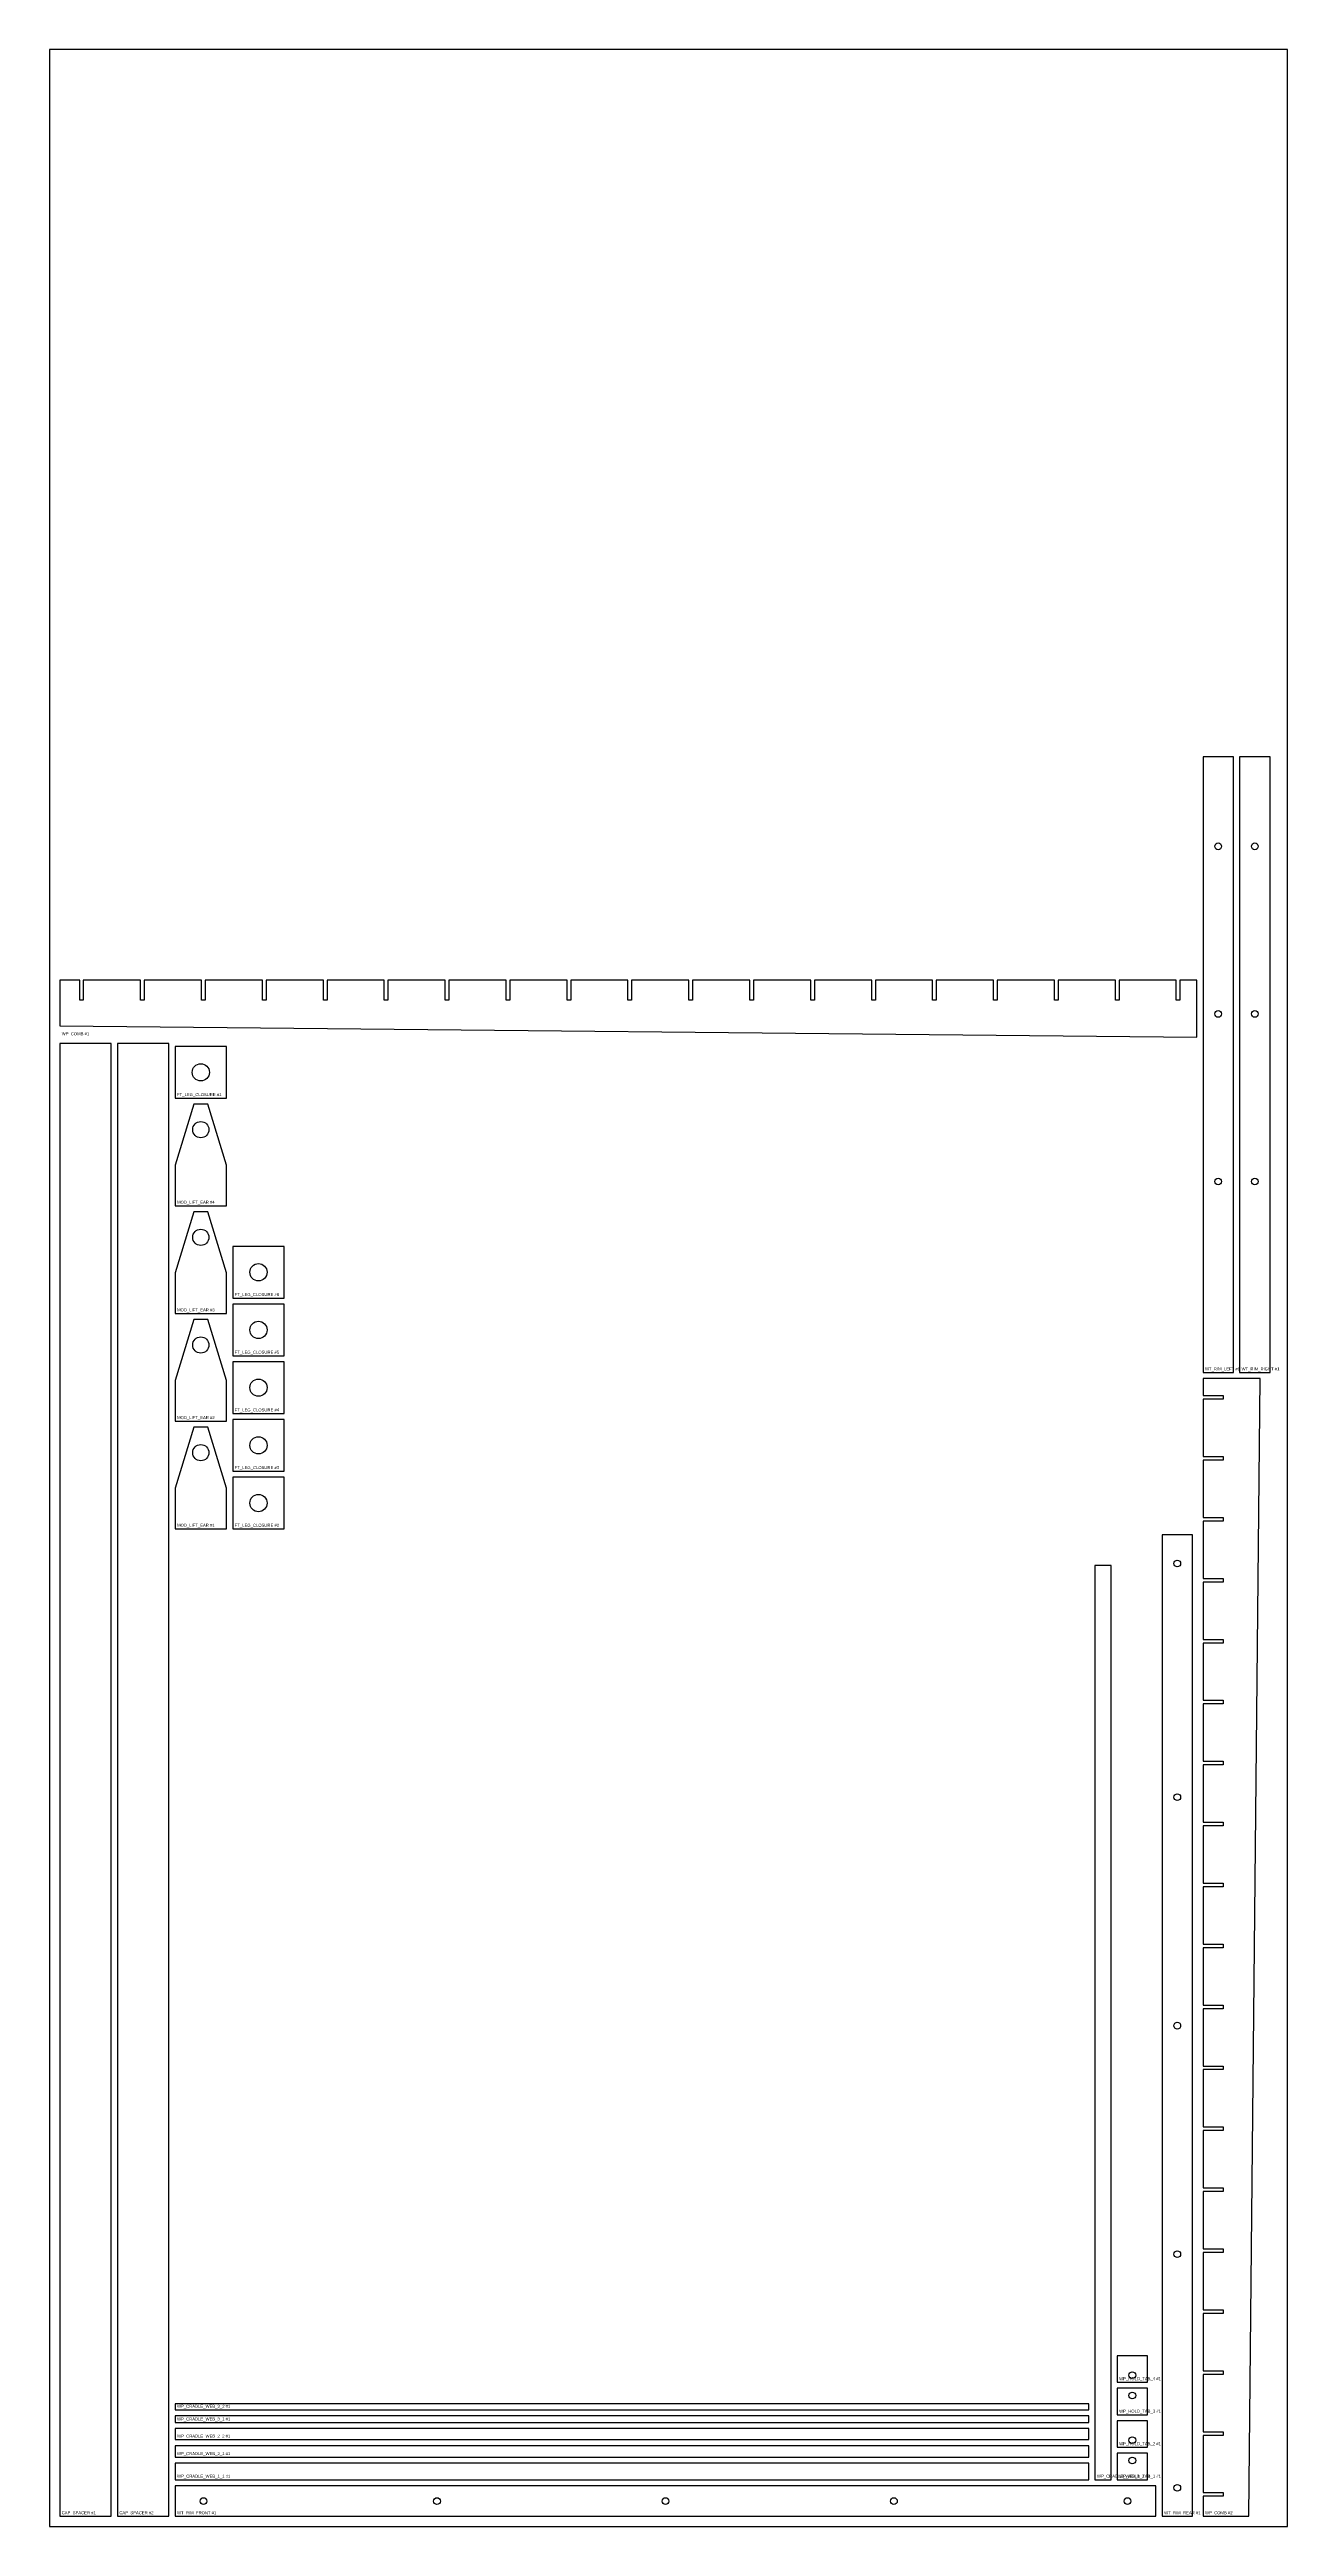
# Model space of a CAD drawing. Header units: millimetres. Extents: x 0 to 1219, y 0 to 2438.
import ezdxf

# ---------------------------------------------------------------- set-up
doc = ezdxf.new("R2010")
doc.units = ezdxf.units.MM
for name, color, linetype in [('CUT_HOLES', 7, 'Continuous'), ('CUT_OUTER', 7, 'Continuous'), ('PART_MARK_NO_CUT', 7, 'Continuous'), ('STOCK_NO_CUT', 7, 'Continuous')]:
    doc.layers.add(name, color=color, linetype=linetype)

msp = doc.modelspace()

# ---------------------------------------------------------------- linework, layer by layer
at = {"layer": 'CUT_HOLES'}
for centre, radius in [((1151, 1654), 3.3), ((1187, 1654), 3.3), ((1151, 1489), 3.3), ((1187, 1489), 3.3), ((149, 1431.5), 8.5), ((149, 1375.1), 8), ((1151, 1324), 3.3), ((1187, 1324), 3.3), ((149, 1269.1), 8), ((205.8, 1234.7), 8.5), ((149, 1163.1), 8), ((205.8, 1177.9), 8.5), ((205.8, 1121.1), 8.5), ((149, 1057.1), 8), ((205.8, 1064.3), 8.5), ((205.8, 1007.5), 8.5), ((1110.7, 948), 3.3), ((1110.7, 718), 3.3), ((1110.7, 493), 3.3), ((1110.7, 268), 3.3), ((1066.4, 149), 3.3), ((1066.4, 129), 3.3), ((1066.4, 85), 3.3), ((1066.4, 65), 3.3), ((151.6, 25), 3.3), ((381.6, 25), 3.3), ((606.6, 25), 3.3), ((831.6, 25), 3.3), ((1061.6, 25), 3.3), ((1110.7, 38), 3.3)]:
    msp.add_circle(centre, radius, dxfattribs=at)
at = {"layer": 'CUT_OUTER'}
for points in [[(1136, 1136), (1166, 1136), (1166, 1742.1), (1136, 1742.1)], [(1172, 1136), (1202, 1136), (1202, 1742.1), (1172, 1742.1)], [(10, 1477.2), (1130, 1466), (1130, 1522.4), (1113.3, 1522.4), (1113.3, 1502.4), (1109.7, 1502.4), (1109.7, 1522.4), (1053.3, 1522.4), (1053.3, 1502.4), (1049.7, 1502.4), (1049.7, 1522.4), (993.3, 1522.4), (993.3, 1502.4), (989.7, 1502.4), (989.7, 1522.4), (933.3, 1522.4), (933.3, 1502.4), (929.7, 1502.4), (929.7, 1522.4), (873.3, 1522.4), (873.3, 1502.4), (869.7, 1502.4), (869.7, 1522.4), (813.3, 1522.4), (813.3, 1502.4), (809.7, 1502.4), (809.7, 1522.4), (753.3, 1522.4), (753.3, 1502.4), (749.7, 1502.4), (749.7, 1522.4), (693.3, 1522.4), (693.3, 1502.4), (689.7, 1502.4), (689.7, 1522.4), (633.3, 1522.4), (633.3, 1502.4), (629.7, 1502.4), (629.7, 1522.4), (573.3, 1522.4), (573.3, 1502.4), (569.7, 1502.4), (569.7, 1522.4), (513.3, 1522.4), (513.3, 1502.4), (509.7, 1502.4), (509.7, 1522.4), (453.3, 1522.4), (453.3, 1502.4), (449.7, 1502.4), (449.7, 1522.4), (393.3, 1522.4), (393.3, 1502.4), (389.7, 1502.4), (389.7, 1522.4), (333.3, 1522.4), (333.3, 1502.4), (329.7, 1502.4), (329.7, 1522.4), (273.3, 1522.4), (273.3, 1502.4), (269.7, 1502.4), (269.7, 1522.4), (213.3, 1522.4), (213.3, 1502.4), (209.7, 1502.4), (209.7, 1522.4), (153.3, 1522.4), (153.3, 1502.4), (149.7, 1502.4), (149.7, 1522.4), (93.3, 1522.4), (93.3, 1502.4), (89.7, 1502.4), (89.7, 1522.4), (33.3, 1522.4), (33.3, 1502.4), (29.7, 1502.4), (29.7, 1522.4), (10, 1522.4)], [(10, 10), (60.8, 10), (60.8, 1460), (10, 1460)], [(66.8, 10), (117.6, 10), (117.6, 1460), (66.8, 1460)], [(123.6, 1406.1), (174.4, 1406.1), (174.4, 1456.9), (123.6, 1456.9)], [(123.6, 1300.1), (174.4, 1300.1), (174.4, 1340.1), (156, 1400.1), (142, 1400.1), (123.6, 1340.1)], [(123.6, 1194.1), (174.4, 1194.1), (174.4, 1234.1), (156, 1294.1), (142, 1294.1), (123.6, 1234.1)], [(180.4, 1209.3), (231.2, 1209.3), (231.2, 1260.1), (180.4, 1260.1)], [(180.4, 1152.5), (231.2, 1152.5), (231.2, 1203.3), (180.4, 1203.3)], [(123.6, 1088.1), (174.4, 1088.1), (174.4, 1128.1), (156, 1188.1), (142, 1188.1), (123.6, 1128.1)], [(180.4, 1095.7), (231.2, 1095.7), (231.2, 1146.5), (180.4, 1146.5)], [(1181.2, 10), (1192.4, 1130), (1136, 1130), (1136, 1113.3), (1156, 1113.3), (1156, 1109.7), (1136, 1109.7), (1136, 1053.3), (1156, 1053.3), (1156, 1049.7), (1136, 1049.7), (1136, 993.3), (1156, 993.3), (1156, 989.7), (1136, 989.7), (1136, 933.3), (1156, 933.3), (1156, 929.7), (1136, 929.7), (1136, 873.3), (1156, 873.3), (1156, 869.7), (1136, 869.7), (1136, 813.3), (1156, 813.3), (1156, 809.7), (1136, 809.7), (1136, 753.3), (1156, 753.3), (1156, 749.7), (1136, 749.7), (1136, 693.3), (1156, 693.3), (1156, 689.7), (1136, 689.7), (1136, 633.3), (1156, 633.3), (1156, 629.7), (1136, 629.7), (1136, 573.3), (1156, 573.3), (1156, 569.7), (1136, 569.7), (1136, 513.3), (1156, 513.3), (1156, 509.7), (1136, 509.7), (1136, 453.3), (1156, 453.3), (1156, 449.7), (1136, 449.7), (1136, 393.3), (1156, 393.3), (1156, 389.7), (1136, 389.7), (1136, 333.3), (1156, 333.3), (1156, 329.7), (1136, 329.7), (1136, 273.3), (1156, 273.3), (1156, 269.7), (1136, 269.7), (1136, 213.3), (1156, 213.3), (1156, 209.7), (1136, 209.7), (1136, 153.3), (1156, 153.3), (1156, 149.7), (1136, 149.7), (1136, 93.3), (1156, 93.3), (1156, 89.7), (1136, 89.7), (1136, 33.3), (1156, 33.3), (1156, 29.7), (1136, 29.7), (1136, 10)], [(123.6, 982.1), (174.4, 982.1), (174.4, 1022.1), (156, 1082.1), (142, 1082.1), (123.6, 1022.1)], [(180.4, 1038.9), (231.2, 1038.9), (231.2, 1089.7), (180.4, 1089.7)], [(180.4, 982.1), (231.2, 982.1), (231.2, 1032.9), (180.4, 1032.9)], [(1125.7, 10), (1125.7, 976.1), (1095.7, 976.1), (1095.7, 10)], [(1045.4, 46), (1045.4, 946), (1029.6, 946), (1029.6, 46)], [(1081.4, 142), (1081.4, 168), (1051.4, 168), (1051.4, 142)], [(1081.4, 110), (1081.4, 136), (1051.4, 136), (1051.4, 110)], [(123.6, 114.8), (1023.6, 114.8), (1023.6, 120.8), (123.6, 120.8)], [(123.6, 102.3), (1023.6, 102.3), (1023.6, 108.8), (123.6, 108.8)], [(1081.4, 78), (1081.4, 104), (1051.4, 104), (1051.4, 78)], [(123.6, 85.5), (1023.6, 85.5), (1023.6, 96.3), (123.6, 96.3)], [(123.6, 68.2), (1023.6, 68.2), (1023.6, 79.5), (123.6, 79.5)], [(123.6, 46), (1023.6, 46), (1023.6, 62.2), (123.6, 62.2)], [(1081.4, 46), (1081.4, 72), (1051.4, 72), (1051.4, 46)], [(123.6, 10), (1089.7, 10), (1089.7, 40), (123.6, 40)]]:
    msp.add_lwpolyline(points, close=True, dxfattribs=at)
at = {"layer": 'STOCK_NO_CUT'}
msp.add_lwpolyline([(0, 0), (1219.2, 0), (1219.2, 2438.4), (0, 2438.4)], close=True, dxfattribs=at)

# ---------------------------------------------------------------- texts
at = {"layer": 'PART_MARK_NO_CUT'}
for s, p in [('WP_COMB #1', (12, 1468)), ('FT_LEG_CLOSURE #1', (125.6, 1408.1)), ('MOD_LIFT_EAR #4', (125.6, 1302.1)), ('MOD_LIFT_EAR #3', (125.6, 1196.1)), ('FT_LEG_CLOSURE #6', (182.4, 1211.3)), ('FT_LEG_CLOSURE #5', (182.4, 1154.5)), ('WT_RIM_LEFT #1', (1138, 1138)), ('WT_RIM_RIGHT #1', (1174, 1138)), ('FT_LEG_CLOSURE #4', (182.4, 1097.7)), ('MOD_LIFT_EAR #2', (125.6, 1090.1)), ('FT_LEG_CLOSURE #3', (182.4, 1040.9)), ('MOD_LIFT_EAR #1', (125.6, 984.1)), ('FT_LEG_CLOSURE #2', (182.4, 984.1)), ('WP_HOLD_TAB_4 #1', (1053.4, 144)), ('WP_CRADLE_WEB_3_2 #1', (125.6, 116.8)), ('WP_CRADLE_WEB_3_1 #1', (125.6, 104.3)), ('WP_HOLD_TAB_3 #1', (1053.4, 112)), ('WP_CRADLE_WEB_2_2 #1', (125.6, 87.5)), ('WP_CRADLE_WEB_2_1 #1', (125.6, 70.2)), ('WP_HOLD_TAB_2 #1', (1053.4, 80)), ('WP_CRADLE_WEB_1_1 #1', (125.6, 48)), ('WP_CRADLE_WEB_1_2 #1', (1031.6, 48)), ('WP_HOLD_TAB_1 #1', (1053.4, 48)), ('CAP_SPACER #1', (12, 12)), ('CAP_SPACER #2', (68.8, 12)), ('WT_RIM_FRONT #1', (125.6, 12)), ('WT_RIM_REAR #1', (1097.7, 12)), ('WP_COMB #2', (1138, 12))]:
    msp.add_text(s, height=3, dxfattribs=at).set_placement(p)

doc.saveas('drawing.dxf')
